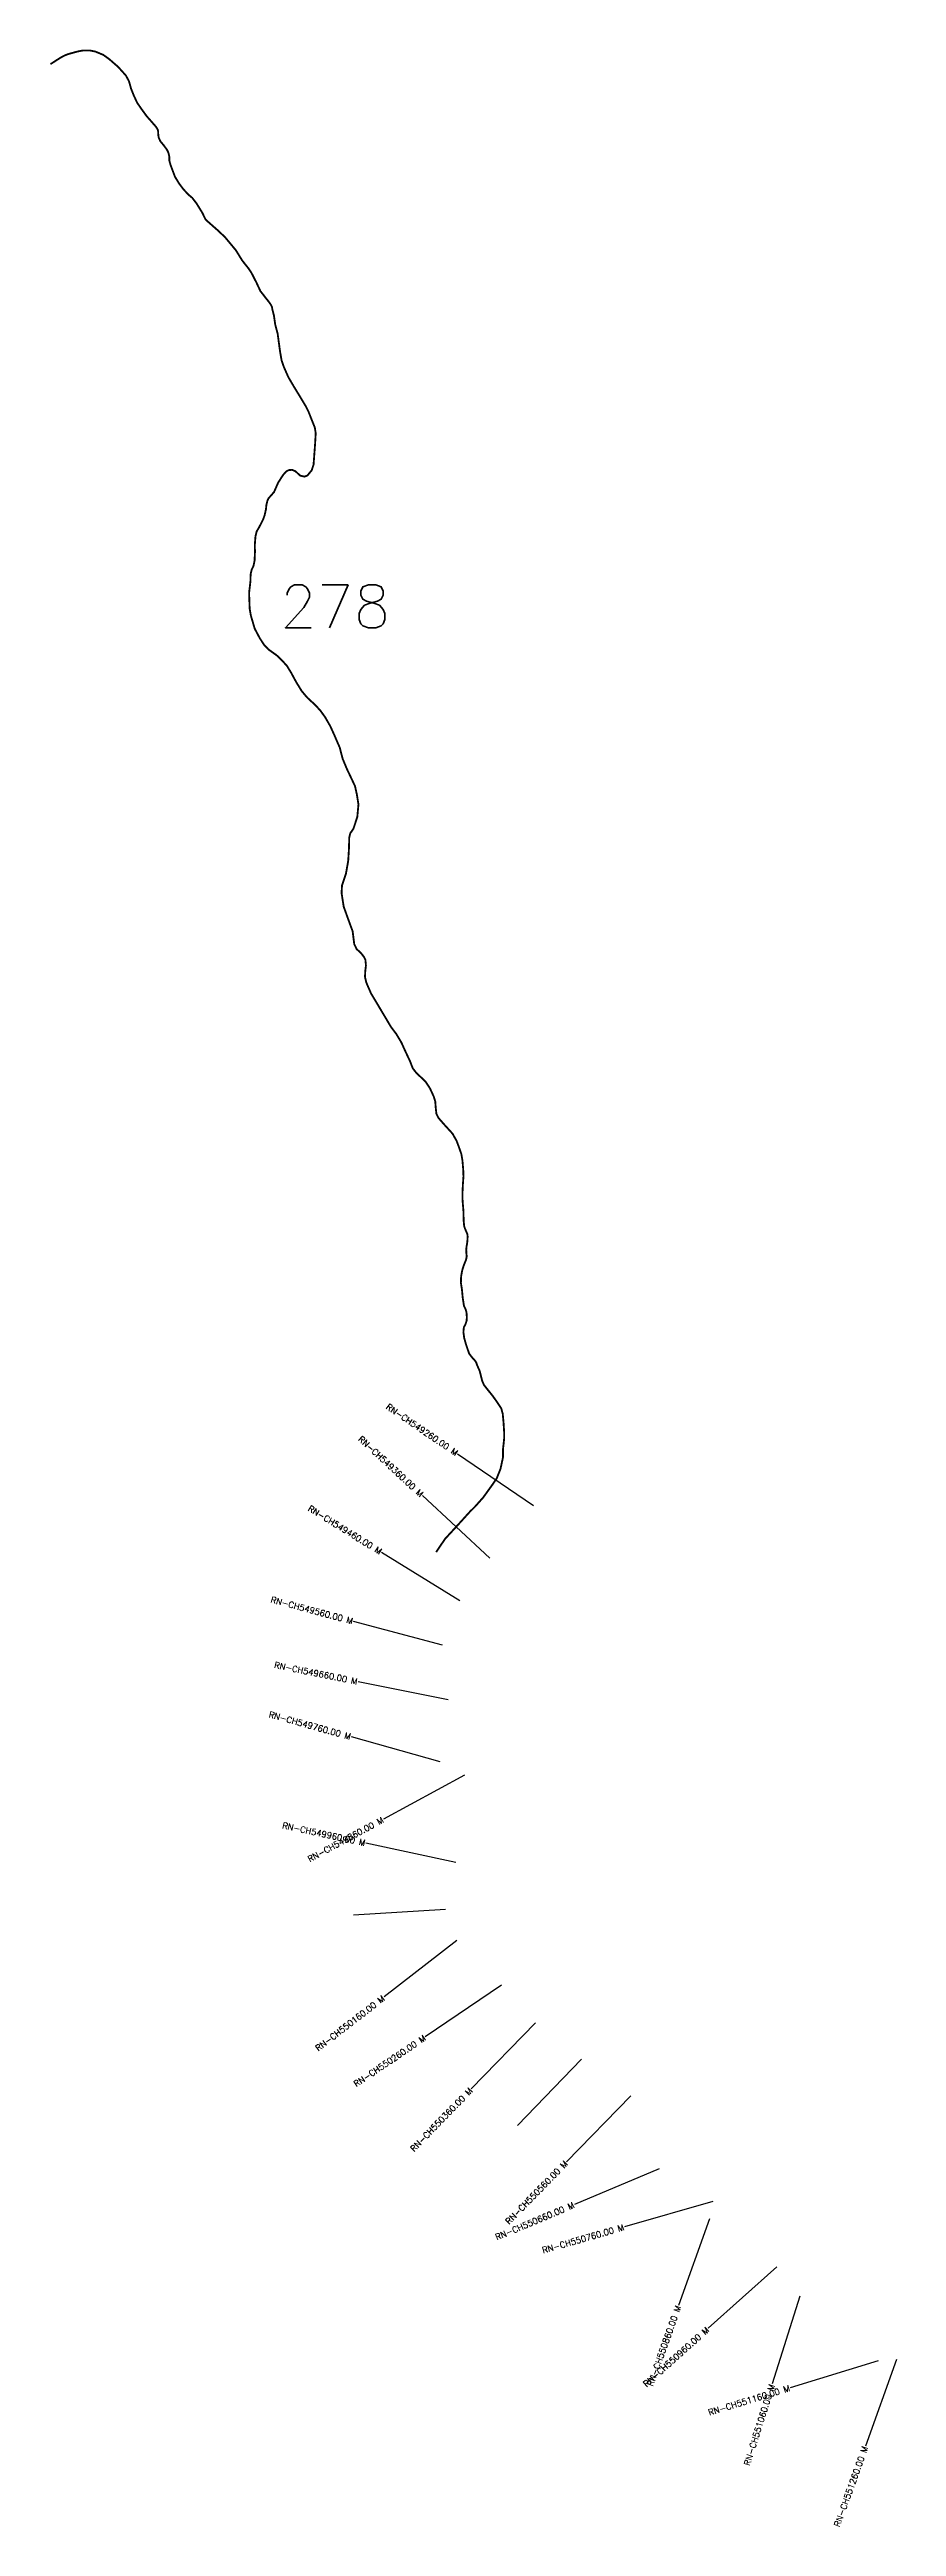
# Model space of a CAD drawing. Header units: metres. Extents: x 317826 to 321838, y 1856855 to 1863110.
# Drawn here: x 317826 to 319205, y 1859074 to 1863110 of the extents above; entities that cross this region are included whole.
import ezdxf
from ezdxf.enums import TextEntityAlignment as Align

# ---------------------------------------------------------------- set-up
doc = ezdxf.new("R2010")
doc.units = ezdxf.units.M
for name, color, linetype in [('CS', 134, 'Continuous'), ('CSMark', 6, 'Continuous'), ('NATURALLY PROTECTED', 3, 'Continuous')]:
    doc.layers.add(name, color=color, linetype=linetype)
doc.styles.get("Standard").update_dxf_attribs({"font": 'simplex.shx'})

msp = doc.modelspace()

# ---------------------------------------------------------------- texts
at = {"insert": (318201.3, 1862237.8), "char_height": 70, "attachment_point": 1}
msp.add_mtext_dynamic_manual_height_columns('278', width=95.172, gutter_width=1, heights=[0], dxfattribs=at)
at = {"layer": 'CSMark'}
for s, rotation, p in [('RN-CH549260.00 M', 325.632, (318489.8, 1860822.2)), ('RN-CH549360.00 M', 317.215, (318432.6, 1860754.5)), ('RN-CH549460.00 M', 328.2448, (318365.9, 1860661.7)), ('RN-CH549560.00 M', 345.0314, (318320.1, 1860549.1)), ('RN-CH549660.00 M', 348.5586, (318327.5, 1860450.8)), ('RN-CH549760.00 M', 344.4584, (318316.7, 1860360.7)), ('RN-CH549960.00 M', 347.854, (318340.4, 1860187.7)), ('RN-CH549860.00 M', 28.4193, (318368.9, 1860226.3)), ('RN-CH550160.00 M', 37.7458, (318370.1, 1859936.3)), ('RN-CH550260.00 M', 34.1283, (318437.2, 1859871.4)), ('RN-CH550360.00 M', 45.8926, (318512.3, 1859786.4)), ('RN-CH550560.00 M', 45.7435, (318667.5, 1859667.8)), ('RN-CH550660.00 M', 22.8155, (318679.9, 1859598.4)), ('RN-CH550760.00 M', 16.0986, (318761.4, 1859562)), ('RN-CH550960.00 M', 41.8591, (318897.9, 1859396.5)), ('RN-CH550860.00 M', 70.3906, (318850.2, 1859433.4)), ('RN-CH551160.00 M', 17.0077, (319031.3, 1859299.9)), ('RN-CH551060.00 M', 72.5528, (319002.8, 1859305.5)), ('RN-CH551260.00 M', 70.3417, (319154.5, 1859204.2))]:
    msp.add_text(s, height=10, rotation=rotation, dxfattribs=at).set_placement(p, align=Align.MIDDLE_RIGHT)

# ---------------------------------------------------------------- linework, layer by layer
at = {"layer": 'CS'}
for p, q in [((318614.5, 1860736.9), (318490.7, 1860821.6)), ((318543.4, 1860651.9), (318433.3, 1860753.8)), ((318494.3, 1860582.2), (318366.7, 1860661.2)), ((318466, 1860510), (318321.1, 1860548.8)), ((318475.5, 1860420.9), (318328.5, 1860450.6)), ((318462.2, 1860320.3), (318317.7, 1860360.5)), ((318501.7, 1860298.1), (318369.8, 1860226.7)), ((318488, 1860155.9), (318341.4, 1860187.4)), ((318471, 1860079.3), (318321.3, 1860070)), ((318489.5, 1860028.7), (318370.9, 1859936.9)), ((318562.2, 1859956.2), (318438, 1859872)), ((318617.3, 1859894.9), (318512.9, 1859787.2)), ((318692.3, 1859835.3), (318588.1, 1859727.4)), ((318772.8, 1859776), (318668.2, 1859668.5)), ((318819.1, 1859656.9), (318680.8, 1859598.7)), ((318906.5, 1859603.9), (318762.4, 1859562.3)), ((318900.9, 1859575.6), (318850.5, 1859434.3)), ((319010.4, 1859497.3), (318898.7, 1859397.2)), ((319048, 1859449.5), (319003.1, 1859306.4)), ((319175.7, 1859344), (319032.3, 1859300.1)), ((319205.3, 1859346.4), (319154.9, 1859205.1))]:
    msp.add_line(p, q, dxfattribs=at)
at = {"layer": 'NATURALLY PROTECTED', "const_width": 3, "flags": 128}
msp.add_lwpolyline([(317827.6, 1863086.2), (317830.9, 1863088.4), (317843, 1863096.2), (317849.5, 1863099.8), (317854.9, 1863102.1), (317862.3, 1863104.3), (317871.5, 1863106.8), (317880.9, 1863108.6), (317891.5, 1863108.6), (317900.9, 1863106.7), (317913.6, 1863101.4), (317923.5, 1863094.3), (317929.3, 1863089.2), (317937.4, 1863082.2), (317942.8, 1863076.3), (317950.7, 1863067.4), (317955.6, 1863058.1), (317958.8, 1863046.5), (317963.6, 1863034.6), (317968.7, 1863023.6), (317974.5, 1863015), (317984.3, 1863001.5), (317992.7, 1862992), (317999.8, 1862983.8), (318002.2, 1862979.7), (318003, 1862976.2), (318003.2, 1862970.6), (318004.1, 1862965.9), (318006.6, 1862960.6), (318012.3, 1862953.7), (318017.5, 1862946.6), (318019.8, 1862941.6), (318021.1, 1862935.9), (318021.3, 1862928.8), (318023.1, 1862922.2), (318030.3, 1862902.9), (318037, 1862891.9), (318044.4, 1862882), (318053, 1862873), (318058.5, 1862868.4), (318065.4, 1862859.5), (318075, 1862843.9), (318080.2, 1862833.1), (318086.3, 1862827.6), (318100.5, 1862815.1), (318111.7, 1862804.5), (318121.6, 1862792.6), (318129.5, 1862783.1), (318139.8, 1862766.5), (318145.5, 1862759.2), (318150.1, 1862753.5), (318155, 1862746.1), (318163.4, 1862729.6), (318169.6, 1862716.3), (318174.2, 1862710.5), (318178.4, 1862705), (318182.5, 1862700), (318186.2, 1862694.8), (318188.3, 1862690.7), (318189.2, 1862685.7), (318191.4, 1862677.4), (318193.7, 1862661.6), (318197.6, 1862647.1), (318199, 1862636.6), (318201.5, 1862618.1), (318204, 1862603.6), (318207.8, 1862592.6), (318215.2, 1862575.9), (318224, 1862560.9), (318236.1, 1862541.1), (318243.1, 1862529.4), (318247.7, 1862520.4), (318252.2, 1862509), (318258.1, 1862494.1), (318259.6, 1862484.9), (318258.5, 1862466.4), (318256.1, 1862433.9), (318253.1, 1862424.5), (318246, 1862415.9), (318241.1, 1862414.2), (318234, 1862415.9), (318226.8, 1862422.8), (318221.3, 1862425.2), (318215.8, 1862424.8), (318211.8, 1862422.9), (318206.5, 1862416.9), (318198.5, 1862404.5), (318191.7, 1862389), (318187.2, 1862383.8), (318182.8, 1862378.9), (318180.8, 1862374.6), (318179.2, 1862367.7), (318178.6, 1862361.1), (318176.4, 1862351.3), (318173.7, 1862343.8), (318167.2, 1862331.3), (318163.5, 1862325), (318161.5, 1862317), (318160.5, 1862304.4), (318160.6, 1862290.5), (318160, 1862277.1), (318158.3, 1862268.9), (318155.2, 1862262.2), (318153.6, 1862255.2), (318153.3, 1862243.7), (318151.1, 1862224.8), (318151.5, 1862213.4), (318152, 1862199.1), (318154, 1862187.6), (318160.3, 1862166.3), (318168.7, 1862150.5), (318176, 1862139.5), (318182.6, 1862132.6), (318196, 1862123), (318203.6, 1862115.8), (318212.5, 1862106.1), (318219.7, 1862094.4), (318227.8, 1862079.4), (318236.7, 1862064.9), (318245.7, 1862054.2), (318259.4, 1862041.5), (318267.3, 1862032.7), (318274.8, 1862022.4), (318283.3, 1862007.6), (318289.6, 1861993.7), (318298.7, 1861972.7), (318303.4, 1861954.6), (318310.2, 1861938.2), (318318.7, 1861920.3), (318323.6, 1861909.8), (318326.6, 1861896.3), (318329.2, 1861880), (318327.3, 1861859.6), (318321, 1861840.5), (318315.8, 1861832.9), (318314.1, 1861825.8), (318313.8, 1861809.3), (318312.5, 1861788.1), (318308.8, 1861767.1), (318302.4, 1861747.9), (318301.7, 1861735.6), (318305.2, 1861713.3), (318314.2, 1861688.3), (318319.7, 1861673.5), (318322.3, 1861652.6), (318326.2, 1861644.4), (318333.4, 1861637.7), (318338, 1861631.8), (318340.5, 1861626.9), (318341.4, 1861617.9), (318340.3, 1861608.7), (318339.8, 1861599), (318342.1, 1861589.5), (318349.6, 1861572.2), (318365.3, 1861545.9), (318372.9, 1861533.1), (318382.3, 1861517.3), (318390.9, 1861505.9), (318399.2, 1861491.9), (318404.6, 1861479.9), (318413.5, 1861460.9), (318417.6, 1861450.1), (318423.7, 1861442.3), (318433, 1861433.6), (318438.6, 1861428.1), (318445.7, 1861417.3), (318451.7, 1861404.3), (318454.3, 1861396), (318455, 1861386.2), (318456.1, 1861376.2), (318459.4, 1861369.3), (318467.7, 1861359.8), (318482.4, 1861343.6), (318489.1, 1861331.7), (318492.9, 1861321.4), (318496.8, 1861310.3), (318498.6, 1861299.5), (318499.8, 1861285.1), (318500.2, 1861273.8), (318499.3, 1861261.7), (318498.5, 1861244.6), (318498.8, 1861234.2), (318500.2, 1861217), (318500.5, 1861202.5), (318501.3, 1861193.1), (318502.5, 1861189.3), (318504.6, 1861184.5), (318506.6, 1861179.7), (318507, 1861175.8), (318506.7, 1861170), (318506.2, 1861165.3), (318505.1, 1861159), (318504.7, 1861154.3), (318504.9, 1861149.2), (318505.5, 1861143.6), (318504.5, 1861138.5), (318500.6, 1861128.7), (318498.2, 1861121), (318496.4, 1861111.3), (318496, 1861100.7), (318497.7, 1861089.8), (318499, 1861076), (318501, 1861063.2), (318503.9, 1861056.9), (318505.2, 1861051.8), (318505.7, 1861044.5), (318505.3, 1861038.4), (318503.3, 1861032.6), (318500.8, 1861028), (318500.1, 1861020.2), (318501.4, 1861010.7), (318504.2, 1861000.7), (318509.4, 1860985.3), (318513.7, 1860979.6), (318518.9, 1860973.8), (318521, 1860970.6), (318522.4, 1860966.4), (318526.7, 1860956.7), (318530.6, 1860941), (318533.5, 1860934.2), (318538.7, 1860927.6), (318547.6, 1860916.5), (318553.8, 1860907.9), (318561.8, 1860895.8), (318564.2, 1860886.9), (318565.5, 1860872.7), (318566.4, 1860857.9), (318566.6, 1860848.2), (318565.6, 1860838.3), (318564.5, 1860829.1), (318564.6, 1860816.4), (318560.5, 1860797.2), (318554.2, 1860781.6), (318545.9, 1860769.6), (318532.5, 1860751), (318519.1, 1860735.9), (318510.6, 1860727.5), (318489.4, 1860704.1), (318470.3, 1860683.4), (318455.7, 1860661.8)], dxfattribs=at)

msp.set_redraw_order([(e.dxf.handle, doc.entitydb.next_handle()) for e in msp.query("TEXT MTEXT ATTDEF DIMENSION ARC_DIMENSION")])  # texts and dimensions are drawn at this point

doc.saveas('drawing.dxf')
